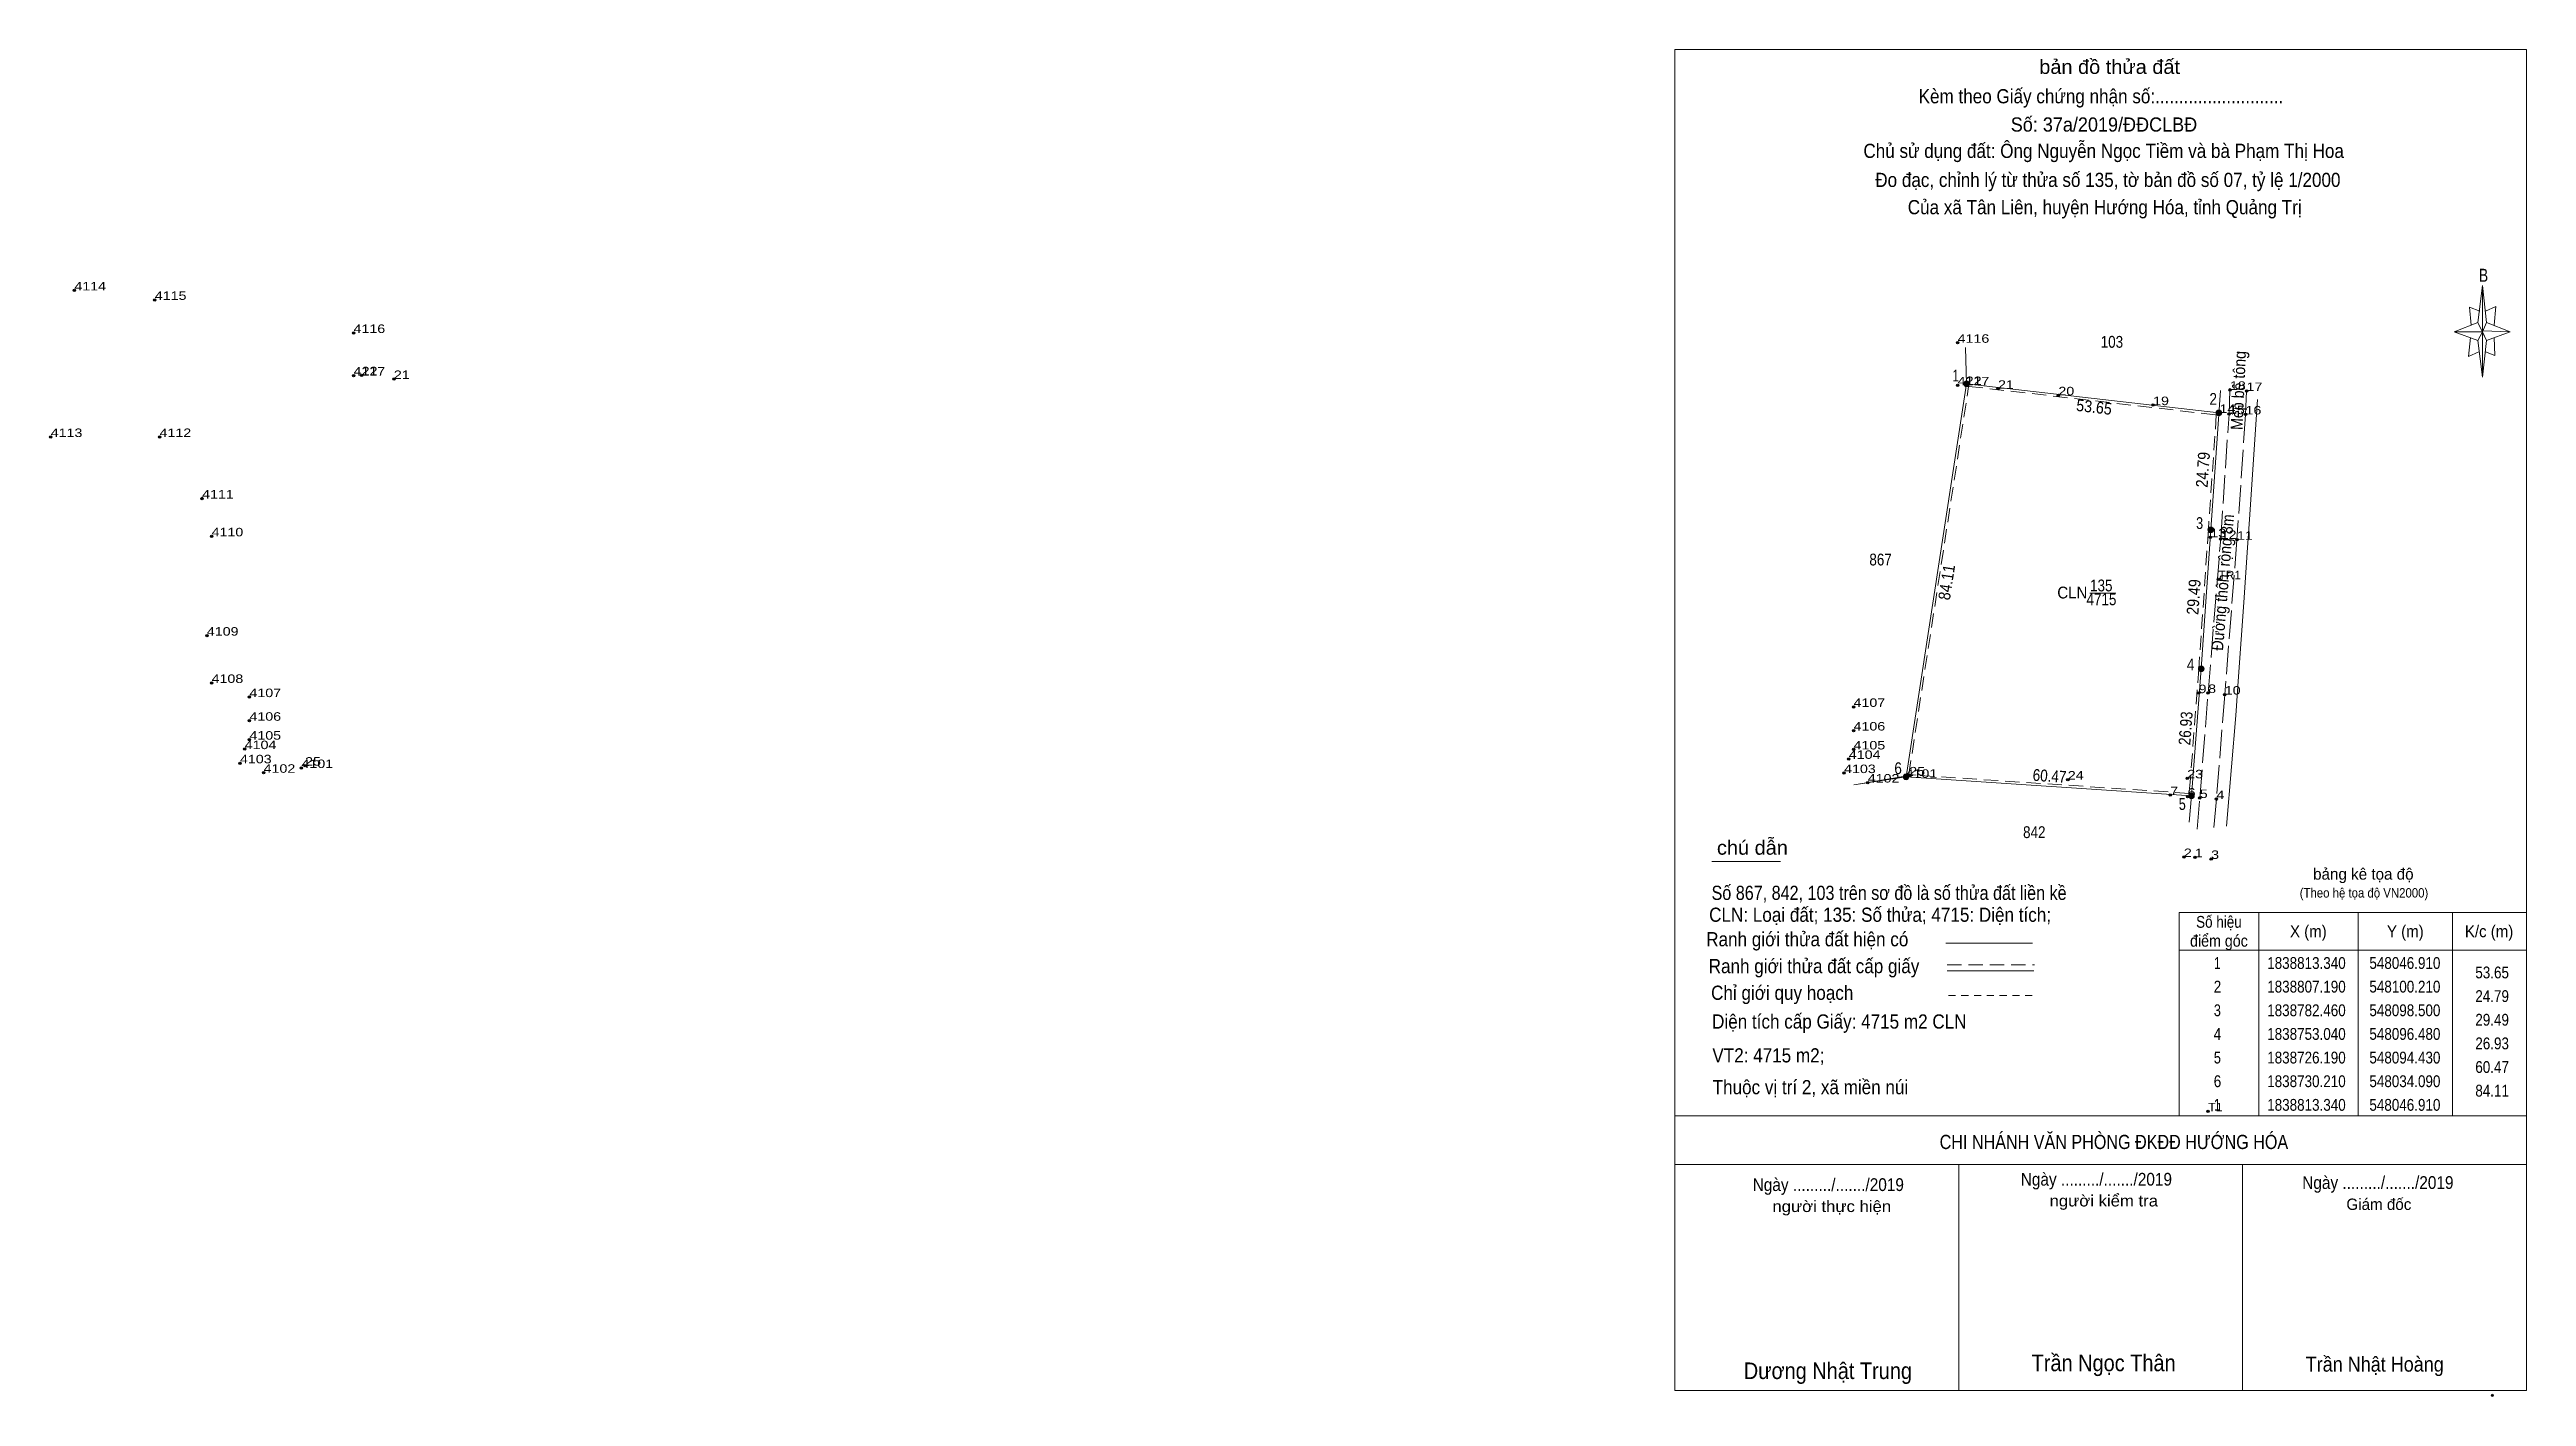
# Model space of a CAD drawing. Header units: metres. Extents: x 546833 to 548165, y 1838165 to 1838884.
# Drawn here: x 547642 to 548165, y 1838599 to 1838884 of the extents above; entities that cross this region are included whole.
import ezdxf
from ezdxf.enums import TextEntityAlignment as Align

# ---------------------------------------------------------------- set-up
doc = ezdxf.new("R2010")
doc.units = ezdxf.units.M
doc.header["$PDMODE"] = 32
doc.header["$PDSIZE"] = 0.5
for name, pattern in [('LONG_DASHED', [7.5, 6, -1.5]), ('MEDIUM_DASHED', [4.5, 3, -1.5]), ('SHORT_DASHED', [2.7, 1.5, -1.2])]:
    doc.linetypes.add(name, pattern=pattern)
for name, color, linetype, lineweight in [('1', 7, 'MEDIUM_DASHED', 13), ('17', 7, 'Continuous', 13), ('19', 7, 'Continuous', 13), ('5', 7, 'Continuous', 13), ('55', 7, 'Continuous', 13), ('6', 7, 'Continuous', 13), ('63', 7, 'Continuous', 13)]:
    doc.layers.add(name, color=color, linetype=linetype, lineweight=lineweight)
for name, color, linetype in [('12', 7, 'Continuous'), ('28', 7, 'Continuous'), ('7', 7, 'Continuous')]:
    doc.layers.add(name, color=color, linetype=linetype)

msp = doc.modelspace()

# ---------------------------------------------------------------- texts
at = {"layer": '1'}
for s, width, p in [('103', 0.85, (548077.61, 1838820.95)), ('867', 0.85, (548028.71, 1838774.91)), ('CLN', 0.95, (548069.245, 1838767.93)), ('4715', 0.85, (548075.4, 1838766.5)), ('135', 0.85, (548075.36, 1838769.43)), ('842', 0.85, (548061.2, 1838717.26))]:
    msp.add_text(s, height=2.5, dxfattribs=dict(at, width=width)).set_placement(p, align=Align.CENTER)
at = {"layer": '12'}
for s, width, p in [('4114', 1.25, (547646.95, 1838833.07)), ('4115', 1.25, (547663.95, 1838831.07)), ('4116', 1.25, (547705.95, 1838824.07)), ('4116', 1.25, (548045, 1838822)), ('4117', 1.25, (547705.95, 1838815.07)), ('22', 1.25, (547707.67, 1838815.13)), ('22', 1.25, (547707.67, 1838815.13)), ('21', 1.25, (547714.48, 1838814.34)), ('21', 1.25, (547714.48, 1838814.34)), ('4117', 1.25, (548045, 1838813)), ('22', 1.25, (548046.72, 1838813.06)), ('22', 1.25, (548046.72, 1838813.06)), ('21', 1.25, (548053.53, 1838812.27)), ('21', 1.25, (548053.53, 1838812.27)), ('20', 1.25, (548066.3, 1838810.89)), ('20', 1.25, (548066.3, 1838810.89)), ('19', 1.25, (548086.32, 1838808.82)), ('19', 1.25, (548086.32, 1838808.82)), ('18', 1.25, (548102.56, 1838812.05)), ('18', 1.25, (548102.56, 1838812.05)), ('17', 1.25, (548106.07, 1838811.8)), ('17', 1.25, (548106.07, 1838811.8)), ('14', 1.25, (548100.36, 1838807.17)), ('14', 1.25, (548100.36, 1838807.17)), ('15', 1.25, (548102.36, 1838806.91)), ('15', 1.25, (548102.36, 1838806.91)), ('16', 1.25, (548105.85, 1838806.85)), ('16', 1.25, (548105.85, 1838806.85)), ('4113', 1.25, (547641.95, 1838802.07)), ('4112', 1.25, (547664.95, 1838802.07)), ('4111', 1.25, (547673.95, 1838789.07)), ('4110', 1.25, (547675.95, 1838781.07)), ('13', 1.25, (548098.41, 1838780.88)), ('13', 1.25, (548098.41, 1838780.88)), ('12', 1.25, (548100.6, 1838780.5)), ('12', 1.25, (548100.6, 1838780.5)), ('11', 1.25, (548104.04, 1838780.34)), ('11', 1.25, (548104.04, 1838780.34)), ('TR1', 1.05, (548100.13, 1838771.98)), ('TR1', 1.05, (548100.13, 1838771.98)), ('4109', 1.25, (547674.95, 1838760.07)), ('4108', 1.25, (547675.95, 1838750.07)), ('4107', 1.25, (547683.95, 1838747.07)), ('9', 1.25, (548095.93, 1838747.91)), ('9', 1.25, (548095.93, 1838747.91)), ('8', 1.25, (548097.95, 1838747.95)), ('8', 1.25, (548097.95, 1838747.95)), ('10', 1.25, (548101.46, 1838747.6)), ('10', 1.25, (548101.46, 1838747.6)), ('4106', 1.25, (547683.95, 1838742.07)), ('4107', 1.25, (548023, 1838745)), ('4104', 1.25, (547682.95, 1838736.07)), ('4105', 1.25, (547683.95, 1838738.07)), ('4106', 1.25, (548023, 1838740)), ('4105', 1.25, (548023, 1838736)), ('4103', 1.25, (547681.95, 1838733.07)), ('4102', 1.25, (547686.95, 1838731.07)), ('4101', 1.25, (547694.95, 1838732.07)), ('25', 1.25, (547695.72, 1838732.57)), ('25', 1.25, (547695.72, 1838732.57)), ('4103', 1.25, (548021, 1838731)), ('4104', 1.25, (548022, 1838734)), ('4101', 1.25, (548034, 1838730)), ('25', 1.25, (548034.77, 1838730.5)), ('25', 1.25, (548034.77, 1838730.5)), ('23', 1.25, (548093.53, 1838729.89)), ('23', 1.25, (548093.53, 1838729.89)), ('4102', 1.25, (548026, 1838729)), ('24', 1.25, (548068.29, 1838729.63)), ('24', 1.25, (548068.29, 1838729.63)), ('7', 1.25, (548089.95, 1838726.35)), ('7', 1.25, (548089.95, 1838726.35)), ('6', 1.25, (548093.62, 1838726.02)), ('6', 1.25, (548093.62, 1838726.02)), ('5', 1.25, (548096.18, 1838725.73)), ('5', 1.25, (548096.18, 1838725.73)), ('4', 1.25, (548099.7, 1838725.49)), ('4', 1.25, (548099.7, 1838725.49)), ('2', 1.25, (548092.82, 1838713.24)), ('2', 1.25, (548092.82, 1838713.24)), ('1', 1.25, (548095.14, 1838713.21)), ('1', 1.25, (548095.14, 1838713.21)), ('3', 1.25, (548098.58, 1838712.85)), ('3', 1.25, (548098.58, 1838712.85)), ('T1', 1.1, (548097.94, 1838659.46)), ('T1', 1.1, (548097.94, 1838659.46))]:
    msp.add_text(s, height=1.8, dxfattribs=dict(at, width=width)).set_placement(p)
at = {"layer": '28'}
msp.add_text('bảng kê tọa độ', height=2.4, dxfattribs=at).set_placement((548130.755, 1838708.46), align=Align.CENTER)
at = {"layer": '28', "width": 0.9}
msp.add_text('(Theo hệ tọa độ VN2000)', height=2, dxfattribs=at).set_placement((548130.89, 1838704.68), align=Align.CENTER)
at = {"layer": '5'}
for s, height, width, p in [('bản đồ thửa đất', 3, 1.05, (548077.13, 1838878.86)), ('Kèm theo Giấy chứng nhận số:...........................', 3, 0.9, (548075.29, 1838872.64)), ('Số: 37a/2019/ĐĐCLBĐ', 3, 0.95, (548075.93, 1838866.66)), ('Chủ sử dụng đất: Ông Nguyễn Ngọc Tiềm và bà Phạm Thị Hoa', 3, 0.9, (548075.865, 1838861.09)), ('Đo đạc, chỉnh lý từ thửa số 135, tờ bản đồ số 07, tỷ lệ 1/2000', 3, 0.9, (548076.755, 1838854.95)), ('Của xã Tân Liên, huyện Hướng Hóa, tỉnh Quảng Trị', 3, 0.9, (548076.085, 1838849.18)), ('B', 2.755, 0.8, (548156.155, 1838834.9))]:
    msp.add_text(s, height=height, dxfattribs=dict(at, width=width)).set_placement(p, align=Align.CENTER)
at = {"layer": '6'}
for s, height, width, p in [('chú dẫn', 3, 1.05, (548001.625, 1838713.74)), ('Ranh giới thửa đất hiện có ', 3, 0.9, (548013.725, 1838694.37)), ('Ranh giới thửa đất cấp giấy', 3, 0.9, (548014.645, 1838688.69)), ('Chỉ giới quy hoạch', 3, 0.9, (548007.925, 1838683.05)), ('CHI NHÁNH VĂN PHÒNG ĐKĐĐ HƯỚNG HÓA', 3, 0.85, (548078.03, 1838651.5)), ('Ngày ........./......./2019', 2.7, 0.9, (548017.665, 1838642.62)), ('Ngày ........./......./2019', 2.7, 0.9, (548074.325, 1838643.76)), ('Ngày ........./......./2019', 2.7, 0.9, (548133.825, 1838643.06)), ('người thực hiện', 2.4, 1.1, (548018.395, 1838638.18)), ('người kiểm tra', 2.4, 1.1, (548075.89, 1838639.36)), ('Dương Nhật Trung', 3.5, 0.9, (548017.58, 1838602.86)), ('Trần Ngọc Thân', 3.5, 0.9, (548075.86, 1838604.52)), ('Trần Nhật Hoàng', 3.16, 0.9, (548133.16, 1838604.42))]:
    msp.add_text(s, height=height, dxfattribs=dict(at, width=width)).set_placement(p, align=Align.CENTER)
for s, width, p in [('Số 867, 842, 103 trên sơ đồ là số thửa đất liền kề', 0.85, (547992.99, 1838704.18)), ('CLN: Loại đất; 135: Số thửa; 4715: Diện tích;', 0.9, (547992.48, 1838699.55)), ('Diện tích cấp Giấy: 4715 m2 CLN', 0.9, (547993.1, 1838676.97)), ('VT2: 4715 m2; ', 0.9, (547993.16, 1838669.81)), ('Thuộc vị trí 2, xã miền núi', 0.9, (547993.22, 1838663.09))]:
    msp.add_text(s, height=3, dxfattribs=dict(at, width=width)).set_placement(p)
msp.add_text('Giám đốc', height=2.4, dxfattribs=at).set_placement((548134.04, 1838638.62), align=Align.CENTER)
at = {"layer": '63'}
for s, width, p in [(' 1', 0.75, (548045.3, 1838813.82)), (' 2', 0.85, (548099.81, 1838808.88)), (' 3', 0.8, (548096.89, 1838782.62)), (' 4', 0.85, (548095.03, 1838752.71)), (' 6', 0.85, (548033.21, 1838730.78)), (' 5', 0.8, (548093.23, 1838723.21)), ('53.65', 0.85, (548161.53, 1838687.59)), ('24.79', 0.85, (548161.53, 1838682.59)), ('29.49', 0.85, (548161.53, 1838677.59)), ('26.93', 0.85, (548161.53, 1838672.59)), ('60.47', 0.85, (548161.53, 1838667.59)), ('84.11', 0.85, (548161.53, 1838662.59))]:
    msp.add_text(s, height=2.5, dxfattribs=dict(at, width=width)).set_placement(p, align=Align.RIGHT)
for s, rotation, width, p in [('Mép bê tông', 87.455, 0.9, (548105.576, 1838811.874)), ('53.65', 353.418, 0.9, (548073.707, 1838807.182)), ('24.79', 86.044, 0.9, (548098.085, 1838795.069)), ('Đường thôn, rộng 8m', 85.346, 0.9, (548102.249, 1838771.219)), ('84.11', 81.233, 0.9, (548043.912, 1838771.174)), ('29.49', 86.072, 0.9, (548096.133, 1838768.154)), ('26.93', 85.634, 0.85, (548094.429, 1838740.37)), ('60.47', 356.188, 0.85, (548064.352, 1838729.156))]:
    msp.add_text(s, height=2.5, rotation=rotation, dxfattribs=dict(at, width=width)).set_placement(p, align=Align.CENTER)
for s, width, p in [('Số hiệu', 0.85, (548100.23, 1838698.29)), ('điểm góc', 0.9, (548100.23, 1838694.29)), ('X (m)', 0.95, (548119.13, 1838696.29)), ('Y (m)', 0.95, (548139.625, 1838696.29)), ('K/c (m)', 0.95, (548157.33, 1838696.29)), (' 1', 0.75, (548099.525, 1838689.59)), ('1838813.340', 0.85, (548118.73, 1838689.59)), ('548046.910', 0.85, (548139.535, 1838689.59)), (' 2', 0.85, (548099.53, 1838684.59)), ('1838807.190', 0.85, (548118.73, 1838684.59)), ('548100.210', 0.85, (548139.535, 1838684.59)), (' 3', 0.8, (548099.53, 1838679.59)), ('1838782.460', 0.85, (548118.73, 1838679.59)), ('548098.500', 0.85, (548139.535, 1838679.59)), (' 4', 0.85, (548099.525, 1838674.59)), ('1838753.040', 0.85, (548118.73, 1838674.59)), ('548096.480', 0.85, (548139.535, 1838674.59)), (' 5', 0.8, (548099.53, 1838669.59)), ('1838726.190', 0.85, (548118.73, 1838669.59)), ('548094.430', 0.85, (548139.535, 1838669.59)), (' 6', 0.85, (548099.53, 1838664.59)), ('1838730.210', 0.85, (548118.73, 1838664.59)), ('548034.090', 0.85, (548139.535, 1838664.59)), (' 1', 0.75, (548099.525, 1838659.59)), ('1838813.340', 0.85, (548118.73, 1838659.59)), ('548046.910', 0.85, (548139.535, 1838659.59))]:
    msp.add_text(s, height=2.5, dxfattribs=dict(at, width=width)).set_placement(p, align=Align.CENTER)

# ---------------------------------------------------------------- hatches: boundary and pattern name
at = {"layer": '63'}
for points in [[(548047.51, 1838813.34, 1), (548046.31, 1838813.34, 1)], [(548100.81, 1838807.19, 1), (548099.61, 1838807.19, 1)], [(548099.1, 1838782.46, 1), (548097.9, 1838782.46, 1)], [(548097.08, 1838753.04, 1), (548095.88, 1838753.04, 1)], [(548034.69, 1838730.21, 1), (548033.49, 1838730.21, 1)], [(548095.03, 1838726.19, 1), (548093.83, 1838726.19, 1)]]:
    msp.add_hatch(color=256, dxfattribs=at).paths.add_polyline_path(points)

# ---------------------------------------------------------------- linework, layer by layer
at = {"layer": '1'}
msp.add_lwpolyline([(548047.33, 1838812.79), (548099.68, 1838806.75), (548098, 1838782.49), (548095.98, 1838753.08), (548093.97, 1838726.72), (548034.67, 1838730.67)], close=True, dxfattribs=at)
at = {"layer": '17'}
msp.add_line((547993.07, 1838712.28), (548007.55, 1838712.28), dxfattribs=at)
at = {"layer": '19'}
for p, q in [((548046.91, 1838813.34), (548046.68, 1838821.01)), ((548034.09, 1838730.21), (548046.91, 1838813.34)), ((548100.21, 1838807.19), (548046.91, 1838813.34)), ((548034.09, 1838730.21), (548023.08, 1838728.54)), ((548034.09, 1838730.21), (548024.31, 1838728.73)), ((548034.09, 1838730.21), (548094.43, 1838726.19)), ((548094.43, 1838726.19), (548093.95, 1838720.65))]:
    msp.add_line(p, q, dxfattribs=at)
for points in [[(548094.43, 1838726.19), (548096.48, 1838753.04), (548100.53, 1838811.89)], [(548108.39, 1838810.04), (548106.73, 1838785.66), (548106.18, 1838777.68), (548105.46, 1838767.1), (548104.39, 1838751.46), (548103.83, 1838743.2), (548102.91, 1838732.35), (548101.85, 1838719.77)]]:
    msp.add_lwpolyline(points, dxfattribs=at)
at = {"layer": '19', "linetype": 'LONG_DASHED'}
for points in [[(548095.63, 1838719.12), (548096.18, 1838725.73), (548097.95, 1838747.95), (548100.6, 1838780.5), (548102.36, 1838806.91), (548102.56, 1838812.05)], [(548106.07, 1838811.8), (548105.85, 1838806.85), (548104.04, 1838780.34), (548101.46, 1838747.6), (548099.7, 1838725.49), (548099.14, 1838719.15)]]:
    msp.add_lwpolyline(points, dxfattribs=at)
at = {"layer": '5'}
for p, q in [((547985.23, 1838600.42), (547985.23, 1838884.02)), ((548154.97, 1838826.3), (548155.97, 1838834.1)), ((548156.77, 1838826.3), (548161.77, 1838824.3)), ((548154.97, 1838822.5), (548149.97, 1838824.3)), ((548156.77, 1838822.5), (548155.97, 1838814.7)), ((548158.37, 1838823.1), (548158.57, 1838819.3)), ((548158.57, 1838819.3), (548156.57, 1838820.1)), ((548045.23, 1838600.42), (548045.23, 1838648.22)), ((548105.23, 1838600.42), (548105.23, 1838648.22))]:
    msp.add_line(p, q, dxfattribs=at)
for points in [[(547985.23, 1838884.02), (548165.23, 1838884.02), (548165.23, 1838600.42)], [(548155.97, 1838824.3), (548154.97, 1838826.3), (548149.97, 1838824.3)], [(548155.37, 1838828.7), (548153.17, 1838829.5), (548153.57, 1838825.7)], [(548156.57, 1838828.7), (548158.77, 1838829.7), (548158.37, 1838825.7)], [(548153.37, 1838823.1), (548152.97, 1838819.1), (548155.17, 1838820.1)], [(548155.97, 1838824.3), (548156.77, 1838822.5), (548161.77, 1838824.3)]]:
    msp.add_lwpolyline(points, dxfattribs=at)
for points in [[(548155.97, 1838834.1), (548156.77, 1838826.3), (548155.97, 1838824.3)], [(548155.97, 1838824.3), (548149.97, 1838824.3), (548154.97, 1838826.3), (548156.77, 1838822.5), (548161.77, 1838824.3), (548155.97, 1838824.5)], [(548155.97, 1838824.3), (548155.97, 1838814.7), (548154.97, 1838822.5)]]:
    msp.add_lwpolyline(points, close=True, dxfattribs=at)
at = {"layer": '55'}
msp.add_line((548026, 1838729), (548034.77, 1838730.5), dxfattribs=at)
at = {"layer": '6'}
for p, q in [((548042.54, 1838695.07), (548060.82, 1838695.07)), ((548042.82, 1838689.21), (548061.1, 1838689.21)), ((547985.23, 1838658.54), (548165.23, 1838658.54)), ((547985.23, 1838648.22), (548165.23, 1838648.22)), ((548165.23, 1838600.42), (547985.23, 1838600.42))]:
    msp.add_line(p, q, dxfattribs=at)
at = {"layer": '6', "linetype": 'MEDIUM_DASHED'}
msp.add_line((548042.82, 1838690.45), (548061.22, 1838690.45), dxfattribs=at)
at = {"layer": '6'}
msp.add_point((548158.01, 1838599.42), dxfattribs=at)
at = {"layer": '63'}
for p, q in [((548072.97, 1838769.03), (548078.44, 1838769.03)), ((548108.63, 1838701.54), (548108.63, 1838658.54)), ((548129.63, 1838701.54), (548129.63, 1838658.54)), ((548149.63, 1838701.54), (548149.63, 1838658.54)), ((548091.83, 1838693.54), (548165.23, 1838693.54))]:
    msp.add_line(p, q, dxfattribs=at)
at = {"layer": '63', "linetype": 'SHORT_DASHED'}
msp.add_line((548043.08, 1838683.95), (548061.48, 1838683.95), dxfattribs=at)
at = {"layer": '63'}
msp.add_lwpolyline([(548091.83, 1838701.54), (548165.23, 1838701.54), (548165.23, 1838658.54), (548091.83, 1838658.54)], close=True, dxfattribs=at)
for centre in [(548046.91, 1838813.34), (548100.21, 1838807.19), (548098.5, 1838782.46), (548096.48, 1838753.04), (548034.09, 1838730.21), (548094.43, 1838726.19)]:
    msp.add_circle(centre, 0.6, dxfattribs=at)
at = {"layer": '7'}
for p in [(547646.95, 1838833.07), (547663.95, 1838831.07), (547705.95, 1838824.07), (548045, 1838822), (547707.67, 1838815.13), (547705.95, 1838815.07), (547714.48, 1838814.34), (548045, 1838813), (548046.72, 1838813.06), (548053.53, 1838812.27), (548066.3, 1838810.89), (548102.56, 1838812.05), (548106.07, 1838811.8), (548086.32, 1838808.82), (548100.36, 1838807.17), (548102.36, 1838806.91), (548105.85, 1838806.85), (547641.95, 1838802.07), (547664.95, 1838802.07), (547673.95, 1838789.07), (547675.95, 1838781.07), (548098.41, 1838780.88), (548100.59, 1838780.5), (548104.04, 1838780.34), (548100.13, 1838771.98), (547674.95, 1838760.07), (547675.95, 1838750.07), (547683.95, 1838747.07), (548095.93, 1838747.91), (548097.95, 1838747.95), (548101.46, 1838747.59), (547683.95, 1838742.07), (548023, 1838745), (547683.95, 1838738.07), (548023, 1838740), (547681.95, 1838733.07), (547682.95, 1838736.07), (547694.95, 1838732.07), (547695.72, 1838732.57), (548022, 1838734), (548023, 1838736), (547686.95, 1838731.07), (548021, 1838731), (548026, 1838729), (548034, 1838730), (548034.77, 1838730.5), (548068.29, 1838729.63), (548089.95, 1838726.35), (548093.53, 1838729.89), (548093.62, 1838726.01), (548096.18, 1838725.73), (548099.7, 1838725.49), (548092.82, 1838713.24), (548095.14, 1838713.21), (548098.59, 1838712.85), (548097.94, 1838659.46)]:
    msp.add_point(p, dxfattribs=at)

msp.set_redraw_order([(e.dxf.handle, doc.entitydb.next_handle()) for e in msp.query("TEXT MTEXT ATTDEF DIMENSION ARC_DIMENSION")])  # texts and dimensions are drawn at this point

doc.saveas('drawing.dxf')
